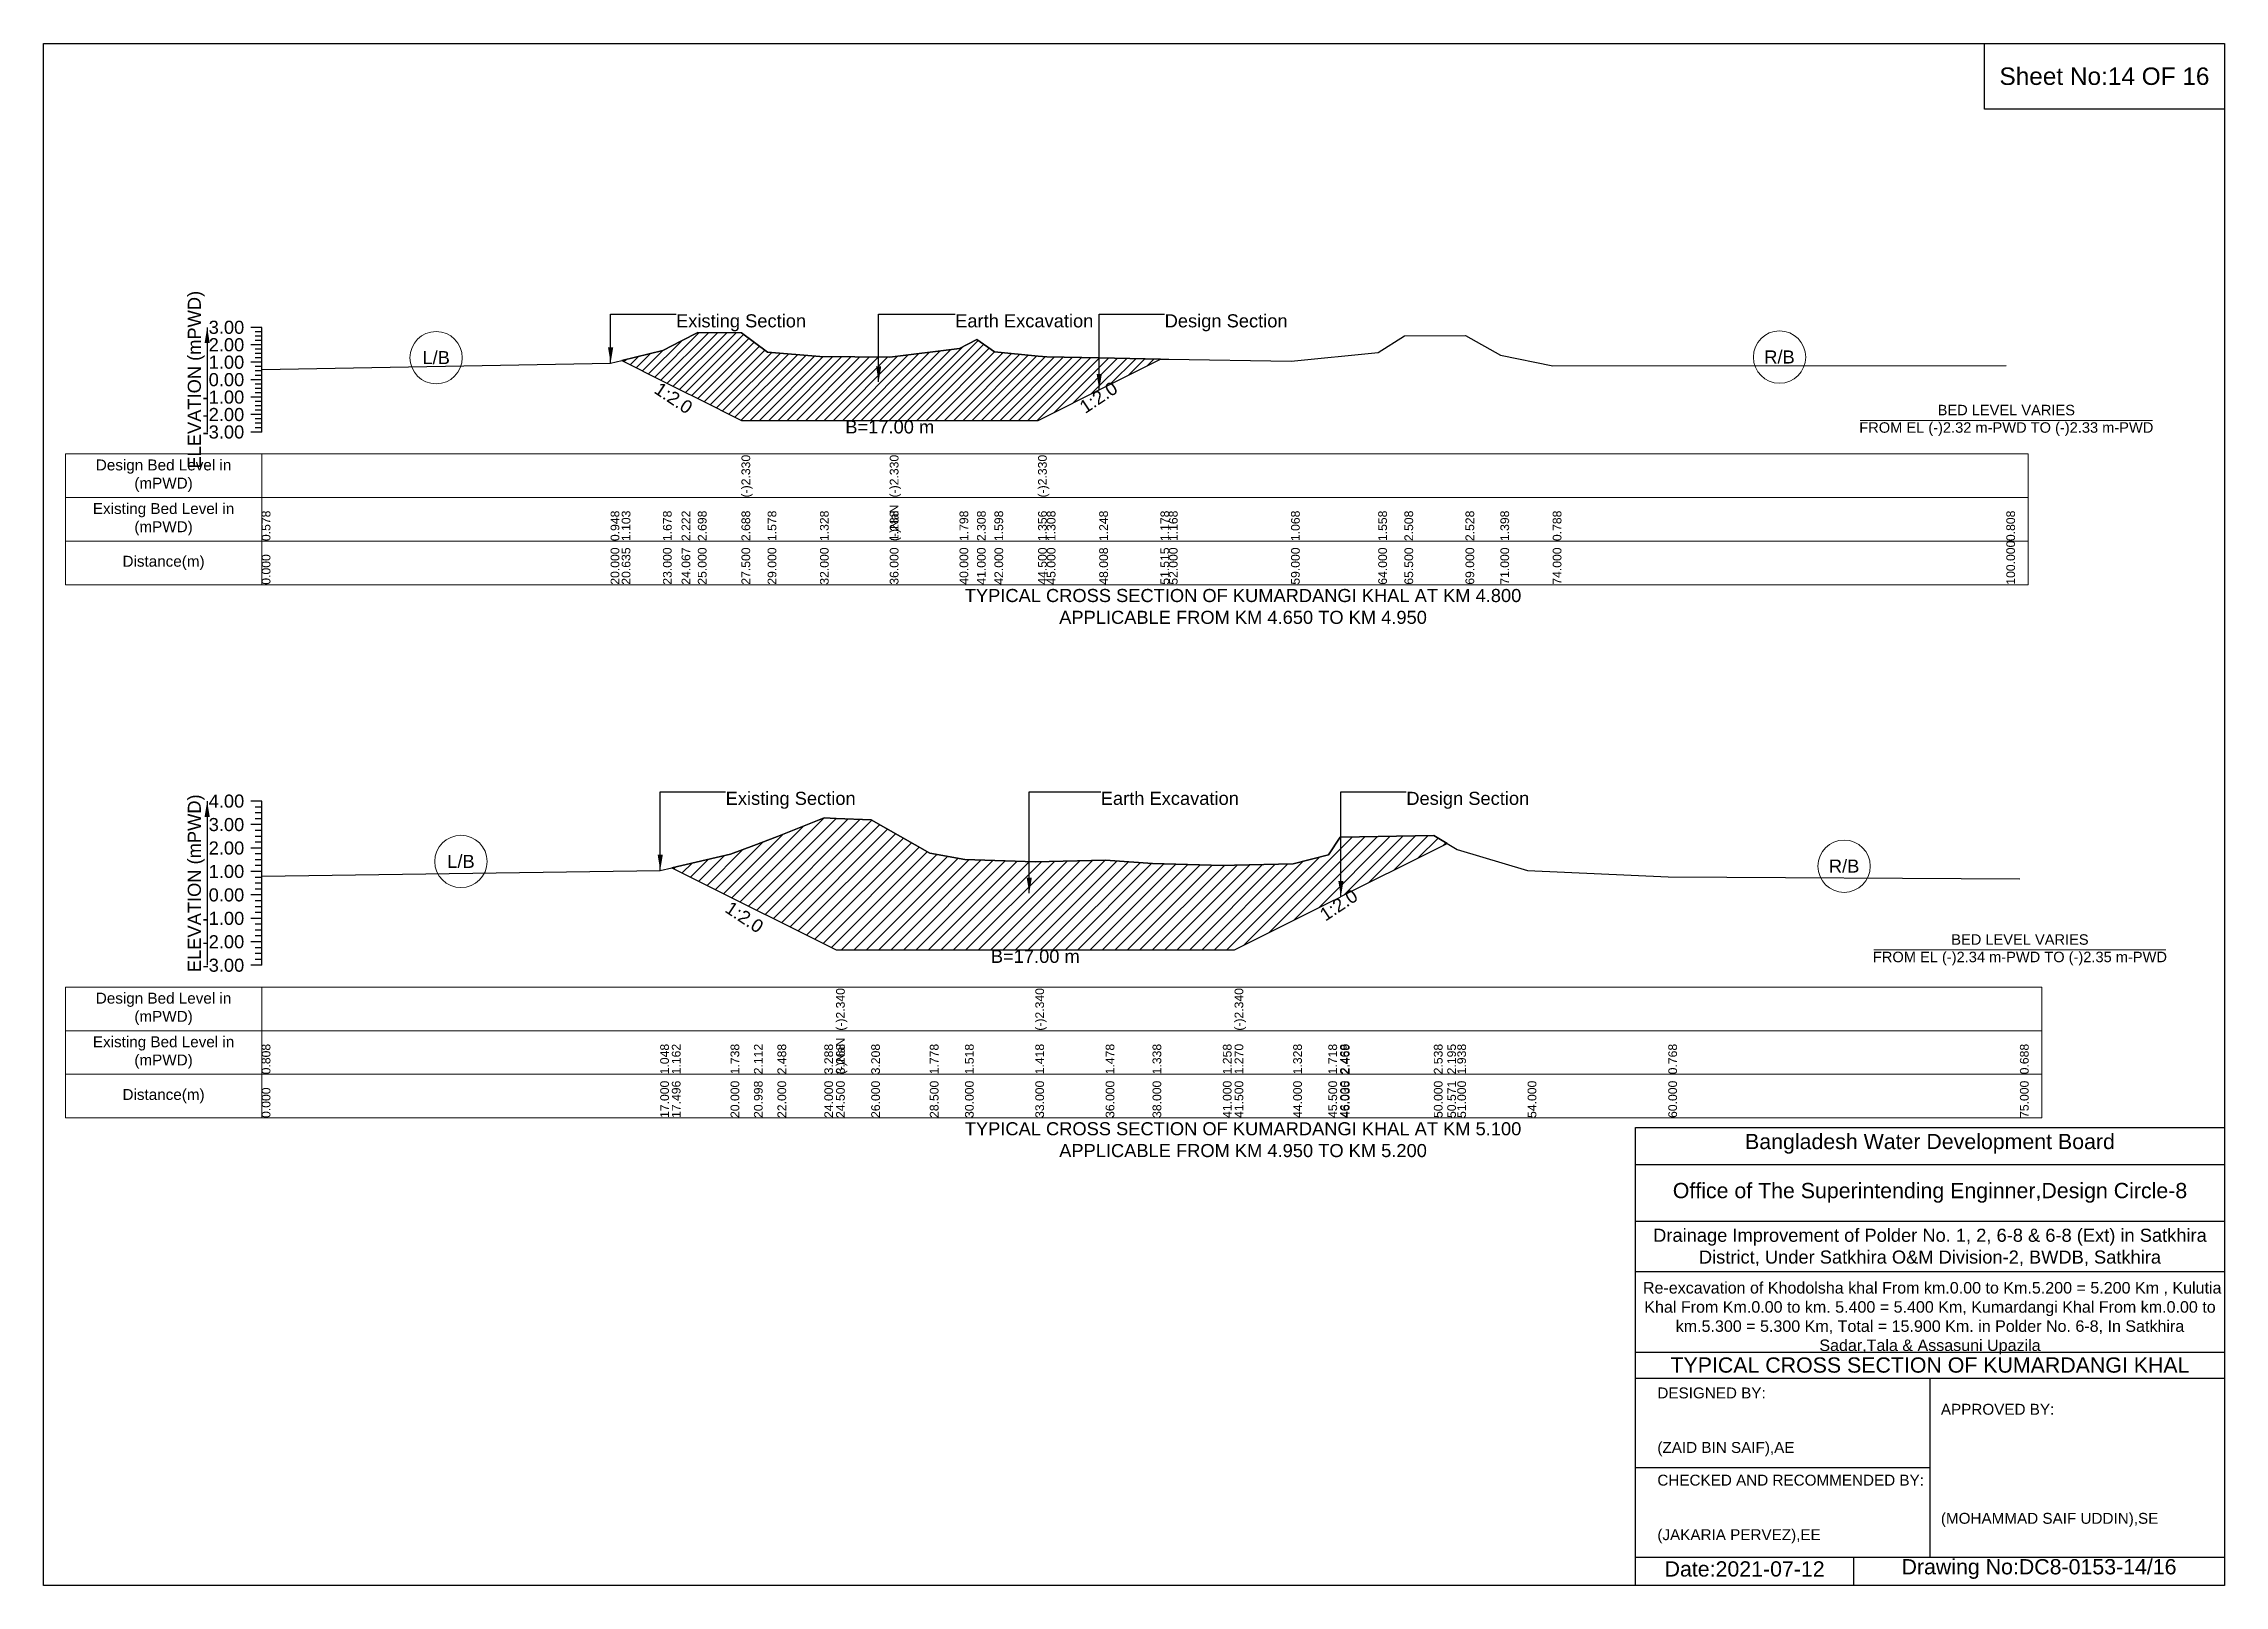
# Model space of a CAD drawing. Header units: inches. Extents: x 91000 to 568000, y -5656 to 0.
# Drawn here: x 540000 to 548000, y -5656 to 0 of the extents above; entities that cross this region are included whole.
import ezdxf

# ---------------------------------------------------------------- set-up
doc = ezdxf.new("R2010")
doc.units = ezdxf.units.IN
doc.header["$LTSCALE"] = 7
doc.header["$MEASUREMENT"] = 0
for name, color, linetype, lineweight in [('Cross section Data Border', 7, 'Continuous', 9), ('Cross Section Labels', 7, 'Continuous', 9), ('Existing_Bed_Level for Xsection', 7, 'Continuous', 25)]:
    doc.layers.add(name, color=color, linetype=linetype, lineweight=lineweight)
doc.styles.get("Standard").update_dxf_attribs({"font": 'arial.ttf'})
doc.dimstyles.get("Standard").update_dxf_attribs({"dimtxt": 0.18, "dimasz": 0.18, "dimexe": 0.18, "dimexo": 0.0625, "dimgap": 0.09, "dimtad": 0, "dimtih": 1, "dimtoh": 1, "dimdec": 4, "dimzin": 0, "dimdsep": 46, "dimtxsty": 'Standard', "dimcen": 0.09, "dimadec": 0, "dimazin": 0, "dimtfac": 1, "dimtdec": 4, "dimtofl": 0, "dimtmove": 0, "dimatfit": 3, "dimfxl": 1, "dimtolj": 1, "dimtzin": 0, "dimarcsym": 0})

msp = doc.modelspace()

# ---------------------------------------------------------------- texts
at = {"attachment_point": 5}
for s, insert, char_height in [('Sheet No:14 OF 16', (547560, -120), 64), ('Bangladesh Water Development Board', (546920, -4036), 56), ('Office of The Superintending Enginner,Design Circle-8', (546920, -4216), 56)]:
    msp.add_mtext(s, dxfattribs=dict(at, insert=insert, char_height=char_height))
for s, insert, char_height, width, attachment_point in [('Drainage Improvement of Polder No. 1, 2, 6-8 & 6-8 (Ext) in Satkhira District, Under Satkhira O&M Division-2, BWDB, Satkhira', (546920, -4416), 48, 2240, 5), (' Re-excavation of Khodolsha khal From km.0.00 to Km.5.200 = 5.200 Km , Kulutia Khal From Km.0.00 to km. 5.400 = 5.400 Km, Kumardangi Khal From km.0.00 to km.5.300 = 5.300 Km, Total = 15.900 Km. in Polder No. 6-8, In Satkhira Sadar,Tala & Assasuni Upazila', (546920, -4676), 42.1524, 2160, 5), ('TYPICAL CROSS SECTION OF KUMARDANGI KHAL', (546920, -4848), 56, 2240, 5), ('DESIGNED BY:^J^J^J(ZAID BIN SAIF),AE', (545920, -5056), 40, 1120, 4), ('APPROVED BY:^J^J^J^J^J^J(MOHAMMAD SAIF UDDIN),SE', (546960, -5216), 40, 1120, 4), ('CHECKED AND RECOMMENDED BY:^J^J^J(JAKARIA PERVEZ),EE', (545920, -5376), 40, 1120, 4), ('Date:2021-07-12', (546240, -5596), 56, 1120, 5), ('Drawing No:DC8-0153-14/16', (547320, -5596), 56, 1760, 5)]:
    msp.add_mtext(s, dxfattribs=dict(insert=insert, char_height=char_height, width=width, attachment_point=attachment_point))
at = {"layer": 'Cross section Data Border', "char_height": 40, "width": 640, "attachment_point": 5}
for s, insert in [('Design Bed Level in (mPWD)', (540440, -1585)), ('Existing Bed Level in (mPWD)', (540440, -1745)), ('Distance(m)', (540440, -1905)), ('Design Bed Level in (mPWD)', (540440, -3541.2)), ('Existing Bed Level in (mPWD)', (540440, -3701.2)), ('Distance(m)', (540440, -3861.2))]:
    msp.add_mtext(s, dxfattribs=dict(at, insert=insert))
at = {"layer": 'Cross Section Labels'}
for s, insert, char_height, attachment_point in [('Existing Section', (542320, -993), 48, 1), ('Earth Excavation', (543344, -993), 48, 1), ('Design Section', (544112.5, -993), 48, 1), ('L/B', (541440, -1152.2), 48, 5), ('R/B', (546368, -1149.9), 48, 5), ('BED LEVEL VARIES ^JFROM EL (-)2.32 m-PWD TO (-)2.33 m-PWD', (547200, -1382.1), 38.4, 5), ('B=17.00 m', (543104, -1382.1), 48, 2), ('TYPICAL CROSS SECTION OF KUMARDANGI KHAL AT KM 4.800^JAPPLICABLE FROM KM 4.650 TO KM 4.950', (544400, -2065), 48, 5), ('Existing Section', (542502, -2744.8), 48, 1), ('Earth Excavation', (543878, -2744.8), 48, 1), ('Design Section', (544999, -2744.8), 48, 1), ('L/B', (541531, -3000.4), 48, 5), ('R/B', (546605, -3017.6), 48, 5), ('BED LEVEL VARIES ^JFROM EL (-)2.34 m-PWD TO (-)2.35 m-PWD', (547250, -3324.4), 38.4, 5), ('B=17.00 m', (543638, -3324.4), 48, 2), ('TYPICAL CROSS SECTION OF KUMARDANGI KHAL AT KM 5.100^JAPPLICABLE FROM KM 4.950 TO KM 5.200', (544400, -4021.2), 48, 5)]:
    msp.add_mtext(s, dxfattribs=dict(at, insert=insert, char_height=char_height, attachment_point=attachment_point))
at = {"layer": 'Cross Section Labels', "char_height": 48, "attachment_point": 2}
for insert, rotation in [((542324.3, -1280.3), 326.30993), ((543856.5, -1277.9), 33.69007), ((544737.5, -3140.1), 33.69007), ((542584.3, -3184.6), 326.30993)]:
    msp.add_mtext('1:2.0', dxfattribs=dict(at, insert=insert, rotation=rotation))
at = {"layer": 'Existing_Bed_Level for Xsection', "rotation": 90}
for s, insert, char_height, attachment_point in [('ELEVATION (mPWD)', (540560, -1233), 48, 5), ('(-)2.330', (542560, -1665), 32, 1), ('(-)2.330', (543104, -1665), 32, 1), ('(-)2.330', (543648, -1665), 32, 1), ('0.578', (540800, -1825), 32, 1), ('0.948', (542080, -1825), 32, 1), ('1.103', (542120.6, -1825), 32, 1), ('1.678', (542272, -1825), 32, 1), ('2.222', (542340.3, -1825), 32, 1), ('2.698', (542400, -1825), 32, 1), ('2.688', (542560, -1825), 32, 1), ('2.688', (542560, -1825), 32, 1), ('2.688', (542560, -1825), 32, 1), ('1.578', (542656, -1825), 32, 1), ('1.328', (542848, -1825), 32, 1), ('(-)NaN', (543104, -1825), 32, 1), ('(-)NaN', (543104, -1825), 32, 1), ('1.288', (543104, -1825), 32, 1), ('1.288', (543104, -1825), 32, 1), ('1.798', (543360, -1825), 32, 1), ('2.308', (543424, -1825), 32, 1), ('1.598', (543488, -1825), 32, 1), ('1.356', (543648, -1825), 32, 1), ('1.356', (543648, -1825), 32, 1), ('1.308', (543680, -1825), 32, 1), ('1.248', (543872.5, -1825), 32, 1), ('1.178', (544097, -1825), 32, 1), ('1.168', (544128, -1825), 32, 1), ('1.068', (544576, -1825), 32, 1), ('1.558', (544896, -1825), 32, 1), ('2.508', (544992, -1825), 32, 1), ('2.528', (545216, -1825), 32, 1), ('1.398', (545344, -1825), 32, 1), ('0.788', (545536, -1825), 32, 1), ('0.808', (547200, -1825), 32, 1), ('100.000', (547200, -1985), 32, 1), ('0.000', (540800, -1985), 32, 1), ('20.000', (542080, -1985), 32, 1), ('20.635', (542120.6, -1985), 32, 1), ('23.000', (542272, -1985), 32, 1), ('24.067', (542340.3, -1985), 32, 1), ('25.000', (542400, -1985), 32, 1), ('27.500', (542560, -1985), 32, 1), ('27.500', (542560, -1985), 32, 1), ('27.500', (542560, -1985), 32, 1), ('29.000', (542656, -1985), 32, 1), ('32.000', (542848, -1985), 32, 1), ('36.000', (543104, -1985), 32, 1), ('36.000', (543104, -1985), 32, 1), ('36.000', (543104, -1985), 32, 1), ('40.000', (543360, -1985), 32, 1), ('41.000', (543424, -1985), 32, 1), ('42.000', (543488, -1985), 32, 1), ('44.500', (543648, -1985), 32, 1), ('44.500', (543648, -1985), 32, 1), ('44.500', (543648, -1985), 32, 1), ('45.000', (543680, -1985), 32, 1), ('48.008', (543872.5, -1985), 32, 1), ('51.515', (544097, -1985), 32, 1), ('52.000', (544128, -1985), 32, 1), ('59.000', (544576, -1985), 32, 1), ('64.000', (544896, -1985), 32, 1), ('65.500', (544992, -1985), 32, 1), ('69.000', (545216, -1985), 32, 1), ('71.000', (545344, -1985), 32, 1), ('74.000', (545536, -1985), 32, 1), ('ELEVATION (mPWD)', (540560, -3080.2), 48, 5), ('(-)2.340', (542907, -3621.2), 32, 1), ('(-)2.340', (543638, -3621.2), 32, 1), ('(-)2.340', (544369, -3621.2), 32, 1), ('0.808', (540800, -3781.2), 32, 1), ('1.048', (542262, -3781.2), 32, 1), ('1.048', (542262, -3781.2), 32, 1), ('1.162', (542304.6, -3781.2), 32, 1), ('1.738', (542520, -3781.2), 32, 1), ('2.112', (542605.8, -3781.2), 32, 1), ('2.488', (542692, -3781.2), 32, 1), ('3.288', (542864, -3781.2), 32, 1), ('(-)NaN', (542907, -3781.2), 32, 1), ('3.268', (542907, -3781.2), 32, 1), ('3.268', (542907, -3781.2), 32, 1), ('3.208', (543036, -3781.2), 32, 1), ('1.778', (543251, -3781.2), 32, 1), ('1.518', (543380, -3781.2), 32, 1), ('1.418', (543638, -3781.2), 32, 1), ('1.418', (543638, -3781.2), 32, 1), ('1.418', (543638, -3781.2), 32, 1), ('1.478', (543896, -3781.2), 32, 1), ('1.338', (544068, -3781.2), 32, 1), ('1.258', (544326, -3781.2), 32, 1), ('1.270', (544369, -3781.2), 32, 1), ('1.270', (544369, -3781.2), 32, 1), ('1.270', (544369, -3781.2), 32, 1), ('1.328', (544584, -3781.2), 32, 1), ('1.718', (544713, -3781.2), 32, 1), ('2.468', (544756, -3781.2), 32, 1), ('2.469', (544759, -3781.2), 32, 1), ('2.538', (545100, -3781.2), 32, 1), ('2.195', (545149.1, -3781.2), 32, 1), ('1.938', (545186, -3781.2), 32, 1), ('0.768', (545960, -3781.2), 32, 1), ('0.688', (547250, -3781.2), 32, 1), ('0.000', (540800, -3941.2), 32, 1), ('17.000', (542262, -3941.2), 32, 1), ('17.496', (542304.6, -3941.2), 32, 1), ('20.000', (542520, -3941.2), 32, 1), ('20.998', (542605.8, -3941.2), 32, 1), ('22.000', (542692, -3941.2), 32, 1), ('24.000', (542864, -3941.2), 32, 1), ('24.500', (542907, -3941.2), 32, 1), ('24.500', (542907, -3941.2), 32, 1), ('24.500', (542907, -3941.2), 32, 1), ('26.000', (543036, -3941.2), 32, 1), ('28.500', (543251, -3941.2), 32, 1), ('30.000', (543380, -3941.2), 32, 1), ('33.000', (543638, -3941.2), 32, 1), ('33.000', (543638, -3941.2), 32, 1), ('33.000', (543638, -3941.2), 32, 1), ('36.000', (543896, -3941.2), 32, 1), ('38.000', (544068, -3941.2), 32, 1), ('41.000', (544326, -3941.2), 32, 1), ('41.500', (544369, -3941.2), 32, 1), ('41.500', (544369, -3941.2), 32, 1), ('41.500', (544369, -3941.2), 32, 1), ('44.000', (544584, -3941.2), 32, 1), ('45.500', (544713, -3941.2), 32, 1), ('46.000', (544756, -3941.2), 32, 1), ('46.035', (544759, -3941.2), 32, 1), ('50.000', (545100, -3941.2), 32, 1), ('50.571', (545149.1, -3941.2), 32, 1), ('51.000', (545186, -3941.2), 32, 1), ('54.000', (545444, -3941.2), 32, 1), ('60.000', (545960, -3941.2), 32, 1), ('75.000', (547250, -3941.2), 32, 1)]:
    msp.add_mtext(s, dxfattribs=dict(at, insert=insert, char_height=char_height, attachment_point=attachment_point))
at = {"layer": 'Existing_Bed_Level for Xsection', "char_height": 48, "attachment_point": 6}
for s, insert in [('3.00', (540736, -1041)), ('2.00', (540736, -1105)), ('1.00', (540736, -1169)), ('-1.00', (540736, -1297)), ('0.00', (540736, -1233)), ('-2.00', (540736, -1361)), ('-3.00', (540736, -1425)), ('4.00', (540736, -2779.2)), ('3.00', (540736, -2865.2)), ('2.00', (540736, -2951.2)), ('1.00', (540736, -3037.2)), ('0.00', (540736, -3123.2)), ('-1.00', (540736, -3209.2)), ('-2.00', (540736, -3295.2)), ('-3.00', (540736, -3381.2))]:
    msp.add_mtext(s, dxfattribs=dict(at, insert=insert))

# ---------------------------------------------------------------- hatches: boundary and pattern name
at = {"layer": 'Existing_Bed_Level for Xsection'}
h = msp.add_hatch(dxfattribs=at)
h.set_pattern_fill('ANSI31', color=256, scale=192, style=0)
h.paths.add_polyline_path([(542120.6, -1162.4), (542272, -1238.1), (542340.3, -1272.3), (542400, -1302.1), (542560, -1382.1), (542656, -1382.1), (542848, -1382.1), (543104, -1382.1), (543360, -1382.1), (543424, -1382.1), (543488, -1382.1), (543648, -1382.1), (543680, -1366.1), (543872.5, -1269.9), (544097, -1157.6), (543872.5, -1153.1), (543680, -1149.3), (543648, -1146.2), (543488, -1130.7), (543424, -1085.3), (543360, -1117.9), (543104, -1150.6), (542848, -1148), (542656, -1132), (542560, -1061), (542400, -1060.3), (542340.3, -1090.8), (542272, -1125.6)])
h = msp.add_hatch(dxfattribs=at)
h.set_pattern_fill('ANSI31', color=256, scale=258, style=0)
h.paths.add_polyline_path([(542304.6, -3023.2), (542520, -3130.9), (542605.8, -3173.8), (542692, -3216.9), (542864, -3302.9), (542907, -3324.4), (543036, -3324.4), (543251, -3324.4), (543380, -3324.4), (543638, -3324.4), (543896, -3324.4), (544068, -3324.4), (544326, -3324.4), (544369, -3324.4), (544584, -3216.9), (544713, -3152.4), (544756, -3130.9), (544759, -3129.4), (545100, -2958.9), (545149.1, -2934.4), (545100, -2904.9), (544759, -2910.9), (544756, -2910.9), (544713, -2975.4), (544584, -3009), (544369, -3014), (544326, -3015), (544068, -3008.1), (543896, -2996.1), (543638, -3001.2), (543380, -2992.6), (543251, -2970.3), (543036, -2847.3), (542907, -2842.1), (542864, -2840.4), (542692, -2909.2), (542605.8, -2941.5), (542520, -2973.7)])

# ---------------------------------------------------------------- linework, layer by layer
for points in [[(540000, 0), (548000, 0), (548000, -5656), (540000, -5656)], [(547120, 0), (548000, 0), (548000, -240), (547120, -240)]]:
    msp.add_lwpolyline(points, close=True)
for points in [[(545840, -5656), (545840, -3976), (548000, -3976)], [(545840, -4112), (548000, -4112)], [(545840, -4320), (548000, -4320)], [(545840, -4504), (548000, -4504)], [(545840, -4800), (548000, -4800)], [(545840, -4896), (548000, -4896)], [(546920, -4896), (546920, -5552)], [(545840, -5224), (546920, -5224)], [(545840, -5552), (548000, -5552)], [(546640, -5552), (546640, -5656)]]:
    msp.add_lwpolyline(points)
at = {"layer": 'Cross section Data Border'}
for points in [[(540080, -1505), (547280, -1505), (547280, -1985), (540080, -1985)], [(540080, -3461.2), (547330, -3461.2), (547330, -3941.2), (540080, -3941.2)]]:
    msp.add_lwpolyline(points, close=True, dxfattribs=at)
for points in [[(540800, -1505), (540800, -1985)], [(540080, -1665), (547280, -1665)], [(540080, -1825), (547280, -1825)], [(540800, -3461.2), (540800, -3941.2)], [(540080, -3621.2), (547330, -3621.2)], [(540080, -3781.2), (547330, -3781.2)]]:
    msp.add_lwpolyline(points, dxfattribs=at)
at = {"layer": 'Cross Section Labels'}
for points in [[(546664.2, -1382.1), (547735.8, -1382.1)], [(546714.2, -3324.4), (547785.8, -3324.4)]]:
    msp.add_lwpolyline(points, dxfattribs=at)
for centre in [(541440, -1152.2), (546368, -1149.9), (541531, -3000.4), (546605, -3017.6)]:
    msp.add_circle(centre, 96, dxfattribs=at)
at = {"layer": 'Existing_Bed_Level for Xsection'}
for points in [[(540800, -1041), (540760, -1041)], [(540800, -1105), (540760, -1105)], [(540800, -1057), (540776, -1057)], [(540800, -1073), (540776, -1073)], [(540800, -1089), (540776, -1089)], [(540800, -1425), (540800, -1361), (540800, -1297), (540800, -1233), (540800, -1169), (540800, -1105), (540800, -1041)], [(540800, -1196), (542080, -1172.3), (542120.6, -1162.4), (542272, -1125.6), (542340.3, -1090.8), (542400, -1060.3), (542560, -1061), (542560, -1061), (542656, -1132), (542848, -1148), (543104, -1150.6), (543104, -1150.6), (543360, -1117.9), (543424, -1085.3), (543488, -1130.7), (543648, -1146.2), (543648, -1146.2), (543680, -1149.3), (543872.5, -1153.1), (544097, -1157.6), (544128, -1158.2), (544576, -1164.6), (544896, -1133.3), (544992, -1072.5), (545216, -1071.2), (545344, -1143.5), (545536, -1182.6), (547200, -1181.3)], [(540800, -1169), (540760, -1169)], [(540800, -1121), (540776, -1121)], [(540800, -1137), (540776, -1137)], [(540800, -1153), (540776, -1153)], [(540800, -1185), (540776, -1185)], [(540800, -1233), (540760, -1233)], [(540800, -1201), (540776, -1201)], [(540800, -1217), (540776, -1217)], [(540800, -1249), (540776, -1249)], [(540800, -1265), (540776, -1265)], [(540800, -1297), (540760, -1297)], [(540800, -1281), (540776, -1281)], [(540800, -1313), (540776, -1313)], [(540800, -1329), (540776, -1329)], [(540800, -1345), (540776, -1345)], [(540800, -1361), (540760, -1361)], [(540800, -1425), (540760, -1425)], [(540800, -1377), (540776, -1377)], [(540800, -1393), (540776, -1393)], [(540800, -1409), (540776, -1409)], [(540800, -2779.2), (540760, -2779.2)], [(540800, -3381.2), (540800, -3295.2), (540800, -3209.2), (540800, -3123.2), (540800, -3037.2), (540800, -2951.2), (540800, -2865.2), (540800, -2779.2)], [(540800, -2865.2), (540760, -2865.2)], [(540800, -2800.7), (540776, -2800.7)], [(540800, -2822.2), (540776, -2822.2)], [(540800, -2843.7), (540776, -2843.7)], [(540800, -3053.7), (542262, -3033), (542304.6, -3023.2), (542520, -2973.7), (542605.8, -2941.5), (542692, -2909.2), (542864, -2840.4), (542907, -2842.1), (542907, -2842.1), (543036, -2847.3), (543251, -2970.3), (543380, -2992.6), (543638, -3001.2), (543638, -3001.2), (543896, -2996.1), (544068, -3008.1), (544326, -3015), (544369, -3014), (544369, -3014), (544584, -3009), (544713, -2975.4), (544756, -2910.9), (544759, -2910.9), (545100, -2904.9), (545149.1, -2934.4), (545186, -2956.5), (545444, -3033), (545960, -3057.1), (547250, -3064)], [(540800, -2951.2), (540760, -2951.2)], [(540800, -2886.7), (540776, -2886.7)], [(540800, -2908.2), (540776, -2908.2)], [(540800, -2929.7), (540776, -2929.7)], [(540800, -3037.2), (540760, -3037.2)], [(540800, -2972.7), (540776, -2972.7)], [(540800, -2994.2), (540776, -2994.2)], [(540800, -3015.7), (540776, -3015.7)], [(540800, -3058.7), (540776, -3058.7)], [(540800, -3080.2), (540776, -3080.2)], [(540800, -3101.7), (540776, -3101.7)], [(540800, -3123.2), (540760, -3123.2)], [(540800, -3144.7), (540776, -3144.7)], [(540800, -3166.2), (540776, -3166.2)], [(540800, -3187.7), (540776, -3187.7)], [(540800, -3209.2), (540760, -3209.2)], [(540800, -3230.7), (540776, -3230.7)], [(540800, -3252.2), (540776, -3252.2)], [(540800, -3273.7), (540776, -3273.7)], [(540800, -3295.2), (540760, -3295.2)], [(540800, -3316.7), (540776, -3316.7)], [(540800, -3338.2), (540776, -3338.2)], [(540800, -3359.7), (540776, -3359.7)], [(540800, -3381.2), (540760, -3381.2)]]:
    msp.add_lwpolyline(points, dxfattribs=at)
for points in [[(542120.6, -1162.4), (542120.6, -1162.4), (542272, -1238.1), (542340.3, -1272.3), (542400, -1302.1), (542560, -1382.1), (542560, -1382.1), (542656, -1382.1), (542848, -1382.1), (543104, -1382.1), (543104, -1382.1), (543360, -1382.1), (543424, -1382.1), (543488, -1382.1), (543648, -1382.1), (543648, -1382.1), (543680, -1366.1), (543872.5, -1269.9), (544097, -1157.6), (543872.5, -1153.1), (543680, -1149.3), (543648, -1146.2), (543648, -1146.2), (543488, -1130.7), (543424, -1085.3), (543360, -1117.9), (543104, -1150.6), (543104, -1150.6), (542848, -1148), (542656, -1132), (542560, -1061), (542560, -1061), (542400, -1060.3), (542340.3, -1090.8), (542272, -1125.6), (542120.6, -1162.4)], [(542304.6, -3023.2), (542520, -3130.9), (542605.8, -3173.8), (542692, -3216.9), (542864, -3302.9), (542907, -3324.4), (542907, -3324.4), (543036, -3324.4), (543251, -3324.4), (543380, -3324.4), (543638, -3324.4), (543638, -3324.4), (543896, -3324.4), (544068, -3324.4), (544326, -3324.4), (544369, -3324.4), (544369, -3324.4), (544584, -3216.9), (544713, -3152.4), (544756, -3130.9), (544759, -3129.4), (545100, -2958.9), (545149.1, -2934.4), (545149.1, -2934.4), (545149.1, -2934.4), (545100, -2904.9), (544759, -2910.9), (544756, -2910.9), (544713, -2975.4), (544584, -3009), (544369, -3014), (544369, -3014), (544326, -3015), (544068, -3008.1), (543896, -2996.1), (543638, -3001.2), (543638, -3001.2), (543380, -2992.6), (543251, -2970.3), (543036, -2847.3), (542907, -2842.1), (542907, -2842.1), (542864, -2840.4), (542692, -2909.2), (542605.8, -2941.5), (542520, -2973.7)]]:
    msp.add_lwpolyline(points, close=True, dxfattribs=at)

msp.set_redraw_order([(e.dxf.handle, doc.entitydb.next_handle()) for e in msp.query("TEXT MTEXT ATTDEF DIMENSION ARC_DIMENSION")])  # texts and dimensions are drawn at this point

# ---------------------------------------------------------------- leaders
at = {"layer": 'Cross Section Labels', "annotation_type": 0, "has_hookline": 1, "hookline_direction": 0}
for points, text_width in [([(542080, -1172.3), (542080, -993), (542319.9, -993)], 467.2), ([(543063.2, -1241), (543063.2, -993), (543343.9, -993)], 497), ([(543872.5, -1269.9), (543872.5, -993), (544112.4, -993)], 441.2), ([(542262, -3033), (542262, -2744.8), (542501.9, -2744.8)], 467.2), ([(543615.7, -3117.2), (543615.7, -2744.8), (543877.9, -2744.8)], 497), ([(544759, -3129.4), (544759, -2744.8), (544999, -2744.8)], 441.2)]:
    msp.add_leader(points, dimstyle='Standard', override={"dimasz": 57.6}, dxfattribs=dict(at, text_width=text_width))
at = {"layer": 'Existing_Bed_Level for Xsection'}
for points in [[(540600, -1041), (540600, -1425)], [(540600, -2779.2), (540600, -3381.2)]]:
    msp.add_leader(points, dimstyle='Standard', override={"dimasz": 57.6}, dxfattribs=at)

doc.saveas('drawing.dxf')
